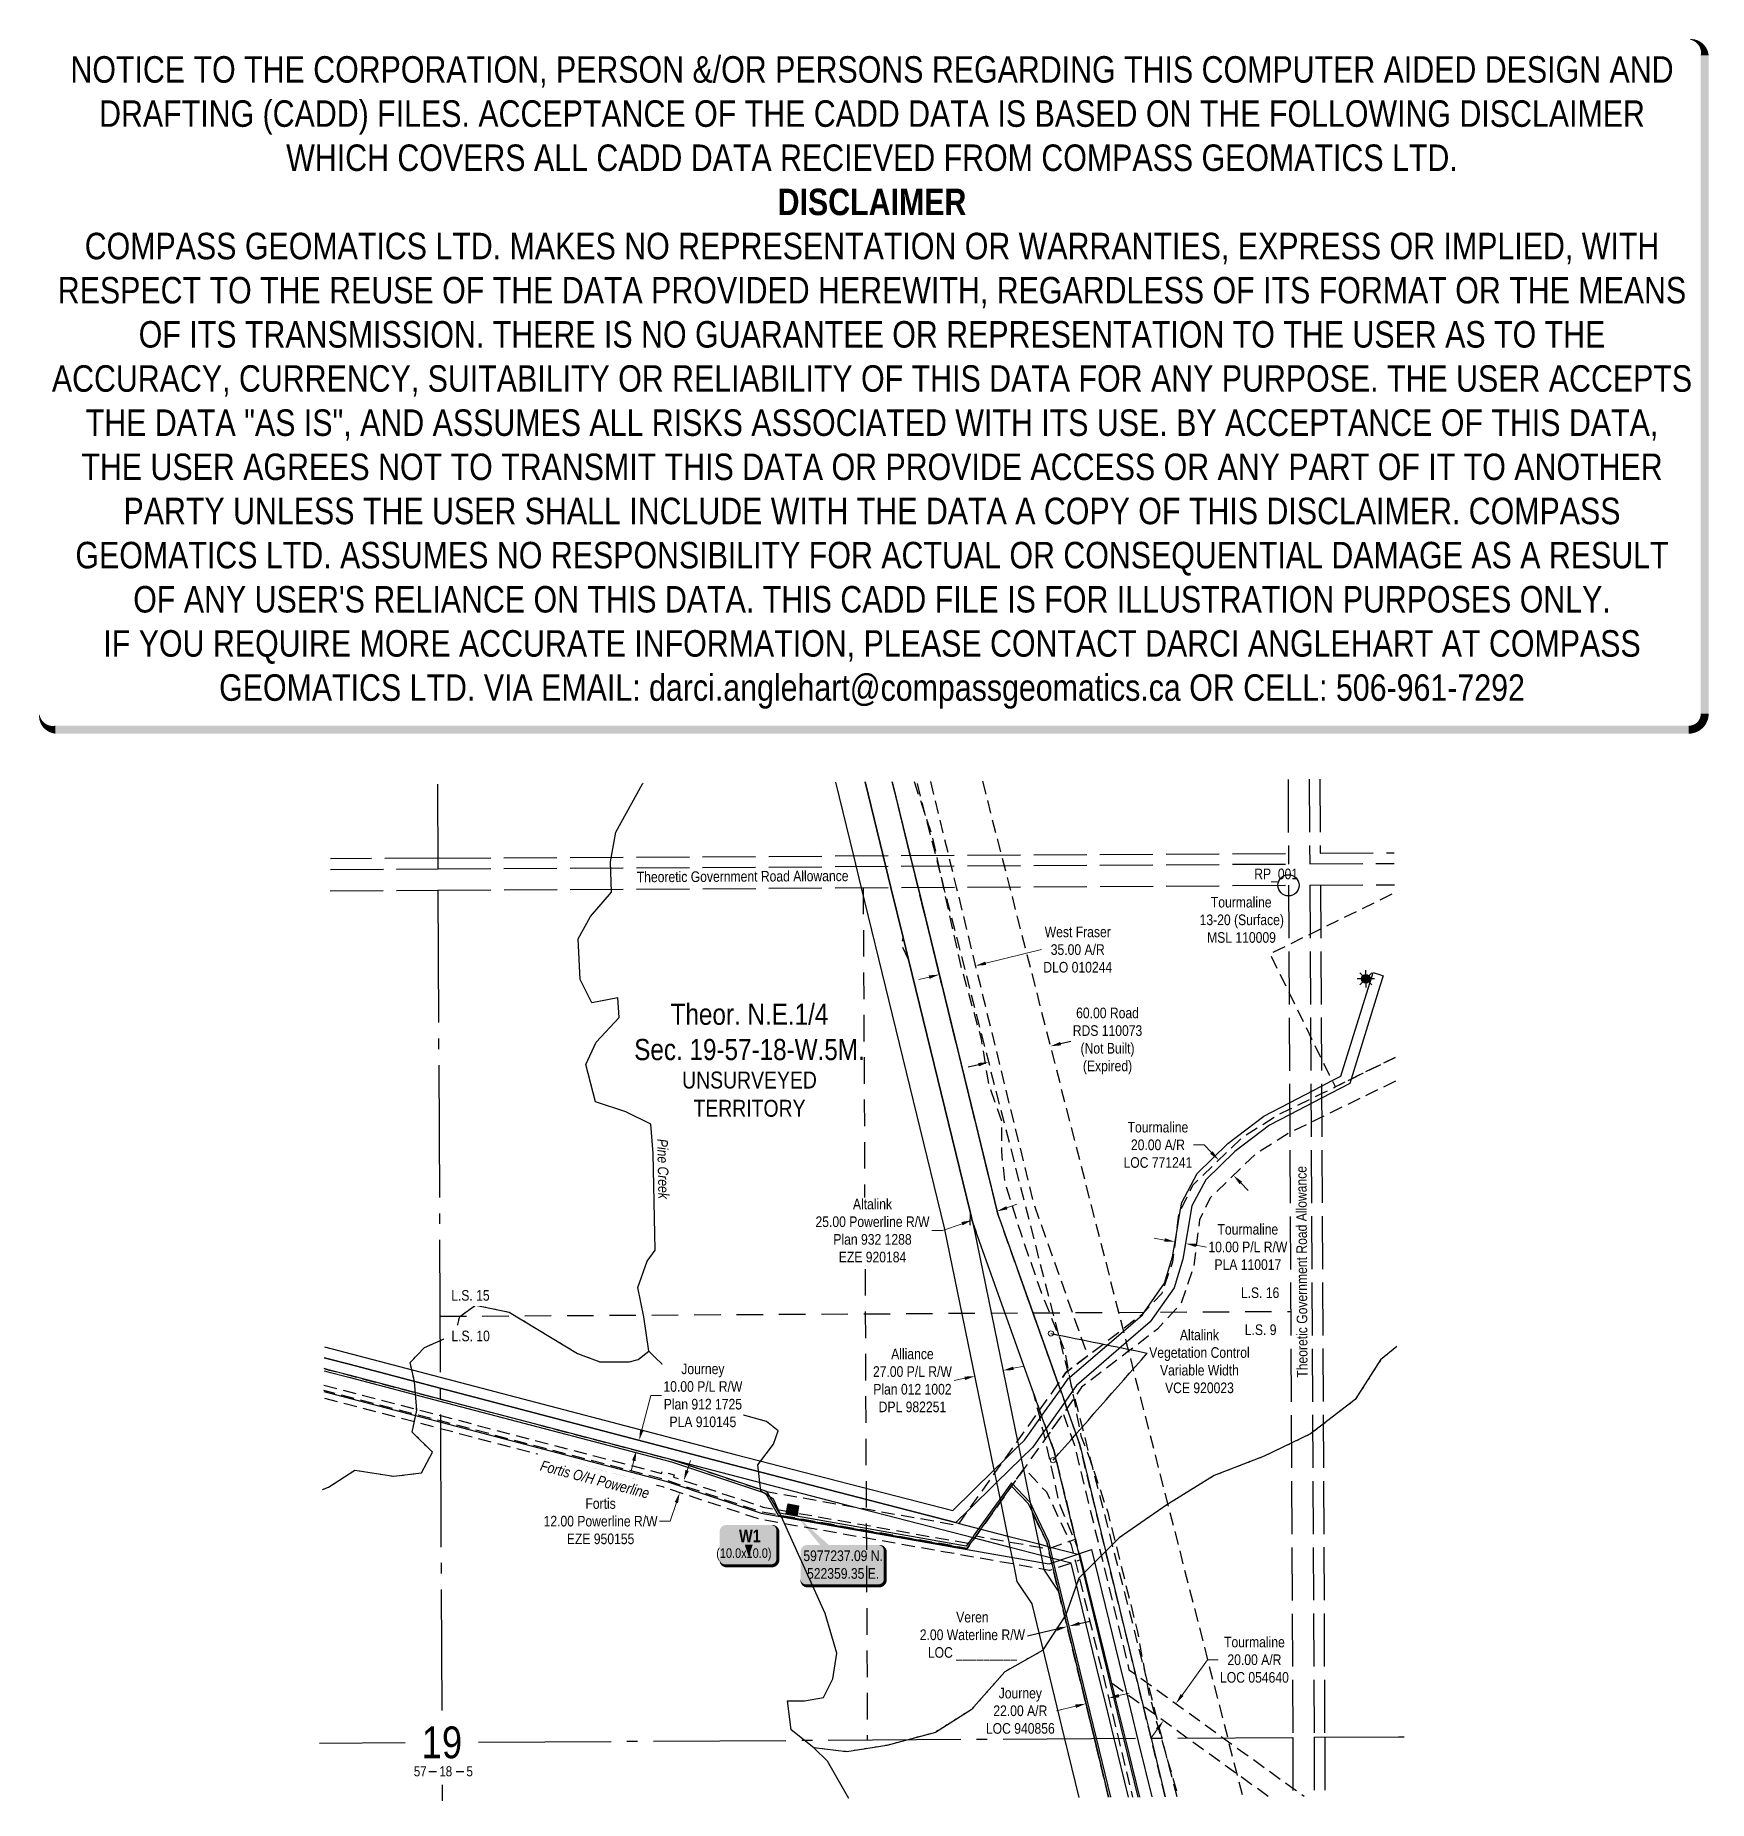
# Model space of a CAD drawing. Extents: x 521641 to 523220, y 5976969 to 5978635.
import ezdxf
from ezdxf.enums import TextEntityAlignment as Align

# ---------------------------------------------------------------- set-up
doc = ezdxf.new("R2010")
doc.units = 0
doc.header["$LTSCALE"] = 5
doc.header["$PDSIZE"] = 0.5
for name, pattern in [('EZE', [3.75, 2.5, -1.25]), ('foc-ACCESSROAD', [3.75, 2.5, -1.25]), ('foc-FLOWLINE', [3.75, 2.5, -1.25]), ('foc-LSD', [8, 5, -3]), ('foc-QUARTERLINE', [33, 25, -3, 2, -3]), ('foc-UNSURVEYED', [12.5, 10, -2.5]), ('foc-WHEELTRACKS', [2, 0.4, -1.6])]:
    doc.linetypes.add(name, pattern=pattern)
doc.layers.get('Defpoints').update_dxf_attribs({"color": 9})
for name, color, linetype in [('10', 1, 'Continuous'), ('35', 37, 'Continuous'), ('9', 3, 'Continuous'), ('AS-POWER', 104, 'foc-POWER'), ('C-SYMBOL', 7, 'Continuous'), ('DETAIL-T', 7, 'Continuous'), ('F-AR', 190, 'foc-ACCESSROAD'), ('F-EZE', 190, 'foc-FLOWLINE'), ('F-RW', 190, 'Continuous'), ('F-VCE', 190, 'foc-FLOWLINE'), ('F-WS', 190, 'foc-ACCESSROAD'), ('F-WS-S', 8, 'Continuous'), ('L-QSEC', 8, 'foc-QUARTERLINE'), ('L-ROAD-T', 7, 'Continuous'), ('L-SECLBL', 7, 'Continuous'), ('L-SECTION-LSD', 7, 'foc-LSD'), ('L-TITLEDB', 4, 'Continuous'), ('L-TITLEDB-T', 4, 'Continuous'), ('L-UNS-T', 3, 'Continuous'), ('L-USEC', 7, 'foc-UNSURVEYED'), ('P-TEMP-BLOCKS', 250, 'Continuous'), ('P-TEMP-BLUE', 152, 'Continuous'), ('P-TEMP-BLUE-T', 152, 'Continuous'), ('P-TEMP-H', 41, 'Continuous'), ('P-TEMP_WORKSPACE', 46, 'Continuous'), ('T-CREEK', 160, 'Continuous'), ('T-WATER-P3', 160, 'foc-WHEELTRACKS'), ('T-WATER-T', 170, 'Continuous')]:
    doc.layers.add(name, color=color, linetype=linetype)
doc.layers.add('DISCLAIMER', color=7, linetype='Continuous', plot=False)
for name, color, linetype, lineweight in [('F-AR-T', 190, 'Continuous', 9), ('F-EZE-T', 190, 'Continuous', 9), ('F-RW-T', 190, 'Continuous', 9), ('F-VCE-T', 190, 'Continuous', 9), ('F-WS-T', 190, 'Continuous', 9)]:
    doc.layers.add(name, color=color, linetype=linetype, lineweight=lineweight)
doc.styles.add('100L', font='ARIALN.TTF', dxfattribs={"height": 11})
doc.styles.add('175L', font='ARIALN.TTF', dxfattribs={"height": 20})
doc.styles.add('80', font='ARIALN.TTF', dxfattribs={"height": 10})
doc.styles.add('80CG', font='ARIALN.TTF', dxfattribs={"height": 10})
doc.styles.add('80L', font='ARIALN.TTF', dxfattribs={"height": 10})
doc.styles.add('BOLD', font='ARIALNB.TTF')
doc.styles.add('foc-LtypeFont', font='ARIALN.TTF', dxfattribs={"height": 7.349999999999999})
doc.styles.add('SIMPLEX', font='ARIALN.TTF')
doc.linetypes.add('foc-POWER', pattern='A,6,-1,["P",foc-LtypeFont,S=0.2,R=0,X=-0.625,Y=-0.75],-1.239999999999999,4', length=12.24)
doc.linetypes.add('foc-TOPO-flowdirection-NOLINE', pattern='A,0,[">",foc-LtypeFont,S=0.3,R=0,X=0,Y=-0.945],-20,[">",foc-LtypeFont,S=0.3,R=0,X=0,Y=-0.945],0', length=20)
doc.dimstyles.new('Compass 5 000', dxfattribs={"dimscale": 5, "dimtxt": 9, "dimasz": 2, "dimexe": 0.2, "dimexo": 0.0625, "dimgap": 0.5, "dimtad": 0, "dimtih": 1, "dimtoh": 1, "dimzin": 0, "dimdsep": 46, "dimtxsty": '80CG', "dimcen": 0.1, "dimse1": 1, "dimse2": 1, "dimclrd": 256, "dimclrt": 256, "dimaunit": 1, "dimadec": 4, "dimazin": 0, "dimtfac": 0.06, "dimtofl": 0, "dimtmove": 0, "dimatfit": 1, "dimfxl": 0.2, "dimtolj": 1, "dimtzin": 0, "dimlwd": -1, "dimarcsym": 0})

msp = doc.modelspace()

# ---------------------------------------------------------------- texts
at = {"layer": '35', "color": 3, "style": '80'}
msp.add_attdef('RP_001', (522791.1453708743, 5977838.298358154), 'RP', height=9.999999999999996, dxfattribs=at)
at = {"layer": 'C-SYMBOL', "color": 3, "insert": (522314.7754327475, 5977720.85492644), "char_height": 19.98830000000016, "width": 215.8580965743532, "attachment_point": 2, "style": '175L'}
msp.add_mtext('Theor. N.E.1/4\\PSec. 19-57-18-W.5M.', dxfattribs=at)
at = {"layer": 'F-VCE-T', "insert": (522739.4278799345, 5977383.133175373), "char_height": 9.994220000000034, "width": 94.1042393214194, "attachment_point": 5, "style": '80CG'}
msp.add_mtext('\\A1;Altalink\\PVegetation Control\\PVariable Width\\PVCE 920023', dxfattribs=at)
at = {"layer": 'F-WS-T', "insert": (522738.9485103891, 5977821.634450381), "char_height": 9.994150000000072, "attachment_point": 1, "style": '80L'}
msp.add_mtext_dynamic_manual_height_columns('\\pi11.25684;Tourmaline\\P\\pi0.68663;13-20 (Surface)\\P\\pi7.71867;MSL 110009', width=78.99495225102321, gutter_width=50.00000000000001, heights=[0], dxfattribs=at)
at = {"layer": 'L-ROAD-T', "style": '80L'}
for rotation, p in [(0.3306047082332087, (522308.3148628049, 5977840.955692551)), (90.28194068129461, (522835.9810177242, 5977467.683364653))]:
    msp.add_text('Theoretic Government Road Allowance', height=9.99415000000008, rotation=rotation, dxfattribs=at).set_placement(p, align=Align.MIDDLE_CENTER)
at = {"layer": 'L-UNS-T', "color": 3, "insert": (522314.7754327475, 5977635.298117895), "char_height": 15.99075200000007, "attachment_point": 5, "style": '80L'}
msp.add_mtext_dynamic_manual_height_columns('UNSURVEYED TERRITORY', width=126.4137517053206, gutter_width=47.50000000000001, heights=[0], dxfattribs=at)
at = {"layer": 'T-WATER-T', "insert": (522237.6364074355, 5977593.681159225), "char_height": 9.99415000000008, "attachment_point": 1, "rotation": 271.2080759010885, "style": '80L'}
msp.add_mtext_dynamic_manual_height_columns('\\pi0.34285;{\\fArial Narrow|b0|i1|c0|p34;Pine Creek}', width=57.37148703956346, gutter_width=50.00000000000001, heights=[0], dxfattribs=at)

# ---------------------------------------------------------------- blocks, each defined once
blk = doc.blocks.new('L-SECLBL')
at = {"layer": '9', "color": 7}
for p, q in [((-5.082139060913505, -27.83004804289613), (-12.28857354467345, -27.83004804289613)), ((20.70431141927111, -27.83004804289613), (13.49787693551116, -27.83004804289613))]:
    blk.add_line(p, q, dxfattribs=at)
at = {"layer": '10', "color": 2, "style": 'SIMPLEX'}
blk.add_attdef('SEC', text='', height=30, dxfattribs=at).set_placement((0, 0), align=Align.MIDDLE)
at = {"layer": '10', "color": 5, "style": '80L'}
blk.add_attdef('TWP', text='', height=9.5, dxfattribs=at).set_placement((-14.43410290347765, -27.36845155570791), align=Align.MIDDLE_RIGHT)
blk.add_attdef('RGE', text='', height=9.5, dxfattribs=at).set_placement((3.622123863462547, -27.36845155570791), align=Align.MIDDLE_CENTER)
blk.add_attdef('MER', text='', height=9.5, dxfattribs=at).set_placement((23.16775162027989, -27.36845155570791), align=Align.MIDDLE_LEFT)
blk = doc.blocks.new('*D629')
at = {"layer": 'Defpoints', "color": 0, "transparency": 16777216}
for p in [(522485.8755641521, 5977781.555371443), (522519.882371421, 5977789.86646786), (522528.016061858, 5977756.585558916)]:
    blk.add_point(p, dxfattribs=at)
at = {"layer": 'F-AR-T', "transparency": 16777216}
for p, q in [((522537.7301625197, 5977758.959637334), (522590.3049603158, 5977771.808659299)), ((522484.2951539275, 5977745.900384081), (522474.5810532658, 5977743.526305663))]:
    blk.add_line(p, q, dxfattribs=at)
for points in [[(522537.3344827832, 5977760.57865411), (522538.125842256, 5977757.340620556), (522528.016061858, 5977756.585558916)], [(522483.899474191, 5977747.519400857), (522484.6908336638, 5977744.281367303), (522494.0092545892, 5977748.274462499)]]:
    blk.add_solid(points, dxfattribs=at)
at = {"layer": 'F-AR-T', "transparency": 16777216, "insert": (522624.5750830988, 5977771.808659299), "char_height": 10, "attachment_point": 5, "style": '80CG'}
blk.add_mtext('\\A1;West Fraser\\P35.00 A/R\\PDLO 010244', dxfattribs=at)
blk = doc.blocks.new('*D632')
at = {"layer": 'Defpoints', "color": 0, "transparency": 16777216}
for p in [(522634.5154129872, 5977144.111724656), (522613.0730678951, 5977138.887215726), (522632.2753543877, 5977060.077501925)]:
    blk.add_point(p, dxfattribs=at)
at = {"layer": 'F-AR-T', "transparency": 16777216}
for p, q in [((522663.4334587096, 5977067.669292541), (522673.1492179397, 5977070.036574229)), ((522622.5595951576, 5977057.710220238), (522604.6759123416, 5977053.352792906))]:
    blk.add_line(p, q, dxfattribs=at)
for points in [[(522622.1650482097, 5977059.329513444), (522622.9541421055, 5977056.090927034), (522632.2753543877, 5977060.077501925)], [(522663.0389117617, 5977069.288585747), (522663.8280056575, 5977066.049999337), (522653.7176994798, 5977065.302010855)]]:
    blk.add_solid(points, dxfattribs=at)
at = {"layer": 'F-AR-T', "transparency": 16777216, "insert": (522570.3750937877, 5977053.352792905), "char_height": 10, "attachment_point": 5, "style": '80CG'}
blk.add_mtext('\\A1;Journey\\P22.00 A/R\\PLOC 940856', dxfattribs=at)
blk = doc.blocks.new('*D634')
at = {"layer": 'Defpoints', "color": 0, "transparency": 16777216}
for p in [(522717.1611425295, 5977060.175984703), (522721.4169960069, 5977057.101214987), (522709.7048343248, 5977040.890165498)]:
    blk.add_point(p, dxfattribs=at)
at = {"layer": 'F-AR-T', "transparency": 16777216}
for p, q in [((522723.0174220717, 5977068.281784474), (522747.0358777479, 5977101.526234488)), ((522747.0358777479, 5977101.526234488), (522757.0358777484, 5977101.526234488)), ((522699.5927013047, 5977035.859135443), (522693.7364217625, 5977027.753335672))]:
    blk.add_line(p, q, dxfattribs=at)
for points in [[(522721.666455443, 5977069.257831064), (522724.3683886998, 5977067.305737883), (522717.1611425295, 5977060.175984703)], [(522698.2417346761, 5977036.835182033), (522700.9436679329, 5977034.883088853), (522705.4489808469, 5977043.964935214)]]:
    blk.add_solid(points, dxfattribs=at)
at = {"layer": 'F-AR-T', "transparency": 16777216, "insert": (522791.3264643783, 5977101.526234487), "char_height": 10, "attachment_point": 5, "style": '80CG'}
blk.add_mtext('\\A1;Tourmaline\\P20.00 A/R\\PLOC 054640', dxfattribs=at)
blk = doc.blocks.new('*D635')
at = {"layer": 'Defpoints', "color": 0, "transparency": 16777216}
for p in [(522764.2837522179, 5977579.543290831), (522757.6614837558, 5977573.141641431), (522778.1839910648, 5977565.164010188)]:
    blk.add_point(p, dxfattribs=at)
at = {"layer": 'F-AR-T', "transparency": 16777216}
for p, q in [((522743.7609035037, 5977587.521275246), (522733.7609035037, 5977587.521275245)), ((522750.71119363, 5977580.331458338), (522743.7609035037, 5977587.521275246)), ((522778.5120127285, 5977551.572543878), (522785.4623028543, 5977544.382726971))]:
    blk.add_line(p, q, dxfattribs=at)
for points in [[(522751.909496448, 5977581.489840025), (522749.5128908115, 5977579.17307665), (522757.6614837558, 5977573.141641431)], [(522779.7103155465, 5977552.730925566), (522777.31370991, 5977550.414162191), (522771.5617226027, 5977558.762360786)]]:
    blk.add_solid(points, dxfattribs=at)
at = {"layer": 'F-AR-T', "transparency": 16777216, "insert": (522700.2479430679, 5977587.521275245), "char_height": 10, "attachment_point": 5, "style": '80CG'}
blk.add_mtext('\\A1;Tourmaline\\P20.00 A/R\\PLOC 771241', dxfattribs=at)
blk = doc.blocks.new('*D638')
at = {"layer": 'Defpoints', "color": 0, "transparency": 16777216}
for p in [(522278.5770452498, 5977262.067583581), (522248.9262540159, 5977259.343760652), (522274.7636157817, 5977250.686502512)]:
    blk.add_point(p, dxfattribs=at)
at = {"layer": 'F-EZE-T', "transparency": 16777216}
for p, q in [((522255.9167554697, 5977280.206730436), (522259.0938274558, 5977289.688619151)), ((522245.7491820299, 5977249.861871936), (522239.8681523183, 5977232.310091713)), ((522239.8681523183, 5977232.310091713), (522229.8681523183, 5977232.310091713))]:
    blk.add_line(p, q, dxfattribs=at)
for points in [[(522254.336440684, 5977280.736242433), (522257.4970702557, 5977279.677218437), (522252.7396834837, 5977270.724841721)], [(522244.1688672442, 5977250.391383934), (522247.3294968158, 5977249.332359938), (522248.9262540159, 5977259.343760652)]]:
    blk.add_solid(points, dxfattribs=at)
at = {"layer": 'F-EZE-T', "transparency": 16777216, "insert": (522174.233773055, 5977232.310091713), "char_height": 10, "attachment_point": 5, "style": '80CG'}
blk.add_mtext('\\A1;Fortis\\P12.00 Powerline R/W\\PEZE 950155', dxfattribs=at)
blk = doc.blocks.new('*D640')
at = {"layer": 'Defpoints', "color": 0, "transparency": 16777216}
for p in [(522524.7598584162, 5977516.484025598), (522557.4504496658, 5977499.11221021), (522533.9070917389, 5977490.745212561)]:
    blk.add_point(p, dxfattribs=at)
at = {"layer": 'F-EZE-T', "transparency": 16777216}
for p, q in [((522557.7258651888, 5977528.199707873), (522567.1485140349, 5977531.5483925)), ((522515.3372095705, 5977513.135340972), (522496.9651333631, 5977506.606148369)), ((522496.9651333631, 5977506.606148369), (522486.9651333631, 5977506.606148369))]:
    blk.add_line(p, q, dxfattribs=at)
for points in [[(522557.1677510841, 5977529.770149348), (522558.2839792932, 5977526.629266399), (522548.303216343, 5977524.851023247)], [(522514.7790954658, 5977514.705782447), (522515.8953236749, 5977511.564899498), (522524.7598584162, 5977516.484025598)]]:
    blk.add_solid(points, dxfattribs=at)
at = {"layer": 'F-EZE-T', "transparency": 16777216, "insert": (522430.87713882, 5977506.606148369), "char_height": 10, "attachment_point": 5, "style": '80CG', "bg_fill": 3, "box_fill_scale": 1.1, "bg_fill_color": 256, "bg_fill_true_color": 13158600, "bg_fill_transparency": 0}
blk.add_mtext('\\A1;Altalink\\P25.00 Powerline R/W\\PPlan 932 1288\\PEZE 920184', dxfattribs=at)
blk = doc.blocks.new('*D642')
at = {"layer": 'Defpoints', "color": 0, "transparency": 16777216}
for p in [(522527.6757035058, 5977369.200110353), (522556.9777026167, 5977360.624888991), (522530.5505754834, 5977355.198684119)]:
    blk.add_point(p, dxfattribs=at)
at = {"layer": 'F-RW-T', "transparency": 16777216}
for p, q in [((522563.8984739895, 5977376.637626081), (522573.6941173396, 5977378.648936936)), ((522517.8800601554, 5977367.188799498), (522508.0844168025, 5977365.177488642))]:
    blk.add_line(p, q, dxfattribs=at)
for points in [[(522563.5632555136, 5977378.270233306), (522564.2336924654, 5977375.005018855), (522554.1028306391, 5977374.626315225)], [(522517.5448416795, 5977368.821406723), (522518.2152786313, 5977365.556192272), (522527.6757035058, 5977369.200110353)]]:
    blk.add_solid(points, dxfattribs=at)
at = {"layer": 'F-RW-T', "transparency": 16777216, "insert": (522468.5448533648, 5977365.177488642), "char_height": 10, "attachment_point": 5, "style": '80CG'}
blk.add_mtext('\\A1;Alliance\\P27.00 P/L R/W\\PPlan 012 1002\\PDPL 982251', dxfattribs=at)
blk = doc.blocks.new('*D647')
at = {"layer": 'Defpoints', "color": 0, "transparency": 16777216}
for p in [(522718.7130212584, 5977509.615021893), (522726.313013853, 5977494.429537282), (522728.5871561647, 5977507.95477887)]:
    blk.add_point(p, dxfattribs=at)
at = {"layer": 'F-RW-T', "transparency": 16777216}
for p, q in [((522706.5773069315, 5977497.747910997), (522696.7157349163, 5977499.406041688)), ((522736.1745858683, 5977492.771406592), (522746.0361578835, 5977491.1132759))]:
    blk.add_line(p, q, dxfattribs=at)
for points in [[(522706.8536620467, 5977499.391506333), (522706.3009518163, 5977496.104315661), (522716.4388789467, 5977496.089780306)], [(522736.4509409835, 5977494.415001928), (522735.898230753, 5977491.127811256), (522726.313013853, 5977494.429537282)]]:
    blk.add_solid(points, dxfattribs=at)
at = {"layer": 'F-RW-T', "transparency": 16777216, "insert": (522785.1221060419, 5977491.1132759), "char_height": 10, "attachment_point": 5, "style": '80CG'}
blk.add_mtext('\\A1;Tourmaline\\P10.00 P/L R/W\\PPLA 110017', dxfattribs=at)
blk = doc.blocks.new('*D650')
at = {"layer": 'Defpoints', "color": 0, "transparency": 16777216}
for p in [(522598.3774734645, 5977681.981470359), (522598.7281110515, 5977680.613118374), (522540.2543370565, 5977667.087527483)]:
    blk.add_point(p, dxfattribs=at)
at = {"layer": 'L-TITLEDB-T', "transparency": 16777216}
for p, q in [((522608.4151275407, 5977683.095397878), (522618.1021440299, 5977685.577677382)), ((522530.9179581543, 5977663.236895993), (522521.2309416651, 5977660.75461649))]:
    blk.add_line(p, q, dxfattribs=at)
for points in [[(522608.0014142899, 5977684.709900626), (522608.8288407915, 5977681.480895129), (522598.7281110515, 5977680.613118374)], [(522530.5042449036, 5977664.851398742), (522531.3316714051, 5977661.622393245), (522540.6049746436, 5977665.719175498)]]:
    blk.add_solid(points, dxfattribs=at)
at = {"layer": 'L-TITLEDB-T', "transparency": 16777216, "insert": (522652.6826351625, 5977685.577677382), "char_height": 10, "attachment_point": 5, "style": '80CG'}
blk.add_mtext('\\A1;60.00 Road\\PRDS 110073\\P(Not Built)\\P(Expired)', dxfattribs=at)
blk = doc.blocks.new('GAS')
h = blk.add_hatch(color=255)
h.dxf.hatch_style = 1
edge = h.paths.add_edge_path()
edge.add_arc((0, 0), 0.9, 0, 360)
for p, q in [((-0.8077887898725749, 0), (-1.615577579628734, 0)), ((-0.5711929310346023, 0.5711929297831376), (-1.142385862069204, 1.142385861385264)), ((0, 0.8077887887338874), (0, 1.615577579286764)), ((0.5711929310309642, 0.5711929297831376), (1.142385862065566, 1.142385861385264)), ((1.615577579625096, 0), (0.8077887898689368, 0)), ((-0.5711929310346023, -0.5711929316021271), (-1.142385862069204, -1.142385863204253)), ((0, -0.8077887905528768), (0, -1.615577581105753)), ((1.142385862065566, -1.142385863204253), (0.5711929310309642, -0.5711929316021271))]:
    blk.add_line(p, q)
blk.add_circle((0, 0), 0.8000000000000003)
blk = doc.blocks.new('*D651')
at = {"layer": 'Defpoints', "color": 0, "transparency": 16777216}
for p in [(522206.982644122, 5977299.400413172), (522209.5159406866, 5977309.067249325), (522210.6232533333, 5977308.777066344)]:
    blk.add_point(p, dxfattribs=at)
at = {"layer": 'F-RW-T', "transparency": 16777216}
for p, q in [((522213.1582576375, 5977318.450419081), (522221.7079195372, 5977351.07517447)), ((522221.7079195372, 5977351.07517447), (522231.7079195374, 5977351.075174471)), ((522205.5549524644, 5977289.436877454), (522203.0199481599, 5977279.763524717))]:
    blk.add_line(p, q, dxfattribs=at)
for points in [[(522211.5460321815, 5977318.872919799), (522214.7704830937, 5977318.027918364), (522210.6232533333, 5977308.777066344)], [(522203.9427270084, 5977289.859378171), (522207.1671779206, 5977289.014376736), (522208.0899567687, 5977299.110230192)]]:
    blk.add_solid(points, dxfattribs=at)
at = {"layer": 'F-RW-T', "transparency": 16777216, "insert": (522270.793867695, 5977351.07517447), "char_height": 10, "attachment_point": 5, "style": '80CG', "bg_fill": 3, "box_fill_scale": 1.1, "bg_fill_color": 256, "bg_fill_true_color": 13158600, "bg_fill_transparency": 0}
blk.add_mtext('\\A1;Journey\\P10.00 P/L R/W\\PPlan 912 1725\\PPLA 910145', dxfattribs=at)
blk = doc.blocks.new('*U656')
at = {"true_color": 0xff8aff}
h = blk.add_hatch(color=211, dxfattribs=at)
edge = h.paths.add_edge_path()
edge.add_line((-21.49999999999998, -20), (21.49999999999998, -20))
edge.add_arc((21.49999999999998, -14), 6, 270, 360)
edge.add_line((27.49999999999998, -14), (27.49999999999998, 12.5))
edge.add_arc((21.49999999999998, 12.5), 6, 0, 90)
edge.add_line((21.49999999999998, 18.5), (-21.49999999999998, 18.5))
edge.add_arc((-21.49999999999998, 12.5), 6, 90, 180)
edge.add_line((-27.49999999999998, 12.5), (-27.49999999999998, -14))
edge.add_arc((-21.49999999999998, -14), 6, 180, 270)
at = {"color": 250, "flags": 128}
blk.add_lwpolyline([(-21.49999999999998, -20, 3, 3, 0), (21.49999999999998, -20, 3, 3, 0.414213562373095), (27.49999999999998, -14, 3, 3, 0), (27.49999999999998, 12.5, 3, 0, 0.414213562373095), (21.49999999999998, 18.5, 0, 0, 0), (-21.49999999999998, 18.5, 0, 0, 0.414213562373095), (-27.49999999999998, 12.5, 0, 0, 0), (-27.49999999999998, -14, 0, 3, 0.414213562373095)], format="xyseb", close=True, dxfattribs=at)
at = {"flags": 128}
blk.add_lwpolyline([(-3.071031113204582e-11, -11.48930976062482, 0, 7.5, 0), (-3.398394867633905e-15, 0, 0, 0, 0)], format="xyseb", dxfattribs=at)
at = {"color": 250}
for tag, p, height, style in [('TEMP_AREA_W1_001', (-9.212824010914055, 2.244292974654144), 12, 'BOLD'), ('ENTER_TEXT_001', (-30.65893587994544, -12.47010782646594), 9, '80')]:
    blk.add_attdef(tag, p, '', height=height, dxfattribs=dict(at, style=style))
blk = doc.blocks.new('*U666')
h = blk.add_hatch(color=254)
edge = h.paths.add_edge_path()
edge.add_line((-33.99999999999998, -20), (33.99999999999998, -20))
edge.add_arc((33.99999999999999, -13.99999999999999), 6.000000000000007, 269.9999999999999, 359.9999999999999)
edge.add_line((39.99999999999999, -14), (39.99999999999999, 12.5))
edge.add_arc((33.99999999999999, 12.49999999999999), 6.000000000000007, 6.785183320455494e-14, 90.00000000000007)
edge.add_line((33.99999999999998, 18.5), (-33.99999999999998, 18.5))
edge.add_arc((-33.99999999999999, 12.49999999999999), 6.000000000000007, 89.99999999999993, 179.9999999999999)
edge.add_line((-39.99999999999999, 12.5), (-39.99999999999999, -14))
edge.add_arc((-33.99999999999999, -13.99999999999999), 6.000000000000007, 180, 270.0000000000001)
at = {"color": 1, "flags": 128}
blk.add_lwpolyline([(-43.58436633286514, 45.81217706492483, 0, 10, 0), (0, 0, 5, 5, 0)], format="xyseb", dxfattribs=at)
blk.add_lwpolyline([(-33.99999999999998, -20, 3, 3, 0), (33.99999999999998, -20, 3, 3, 0.4142135623730951), (39.99999999999999, -14, 3, 3, 0), (39.99999999999999, 12.5, 3, 0, 0.4142135623730951), (33.99999999999998, 18.5, 0, 0, 0), (-33.99999999999998, 18.5, 0, 0, 0.4142135623730951), (-39.99999999999999, 12.5, 0, 0, 0), (-39.99999999999999, -14, 0, 3, 0.4142135623730951)], format="xyseb", close=True, dxfattribs=at)
at = {"color": 1, "style": '80'}
blk.add_attdef('ENTER_TEXT_001', (-35.98567530695772, -4.996589358799454), '', height=10, dxfattribs=at)
blk = doc.blocks.new('*D665')
at = {"layer": 'Defpoints', "color": 0, "transparency": 16777216}
for p in [(522614.5527462708, 5977132.814343678), (522616.9322248343, 5977123.048526218), (522618.8742399344, 5977123.521705583)]:
    blk.add_point(p, dxfattribs=at)
at = {"layer": 'P-TEMP-BLUE-T', "transparency": 16777216}
for p, q in [((522604.8369870405, 5977130.447061991), (522577.1037006394, 5977123.68974129)), ((522626.2105206009, 5977135.654804728), (522635.9262798312, 5977138.022086414))]:
    blk.add_line(p, q, dxfattribs=at)
for points in [[(522604.4424400928, 5977132.066355197), (522605.2315339881, 5977128.827768786), (522614.5527462708, 5977132.814343678)], [(522625.8159736532, 5977137.274097933), (522626.6050675486, 5977134.035511523), (522616.4947613706, 5977133.287523042)]]:
    blk.add_solid(points, dxfattribs=at)
at = {"layer": 'P-TEMP-BLUE-T', "transparency": 16777216, "insert": (522525.1562245139, 5977123.68974129), "char_height": 10, "attachment_point": 5, "style": '80CG'}
blk.add_mtext('\\A1;Veren\\P2.00 Waterline R/W\\PLOC _________', dxfattribs=at)
blk = doc.blocks.new('Disclaimer_Legal')
at = {"layer": 'DISCLAIMER', "color": 254, "flags": 128}
blk.add_lwpolyline([(-3612.859355113964, -1104.601793492536, 37.5, 37.5, 0), (4096.10254652852, -1104.601793492536, 37.5, 37.5, 0.414213562373095), (4171.10254652852, -1029.601793492536, 37.5, 37.5, 0), (4171.10254652852, 2078.694150954953, 37.5, 0, 0.414213562373095), (4096.10254652852, 2153.694150954953, 0, 0, 0), (-3612.859355113964, 2153.694150954953, 0, 0, 0.414213562373095), (-3687.859355113964, 2078.694150954953, 0, 0, 0), (-3687.859355113964, -1029.601793492536, 0, 37.5, 0.414213562373095)], format="xyseb", close=True, dxfattribs=at)
at = {"layer": 'DISCLAIMER', "color": 254, "insert": (241.6215957072782, 533.9211787312088), "char_height": 125, "width": 7717.567617301413, "attachment_point": 5, "style": '80'}
blk.add_mtext('NOTICE TO THE CORPORATION, PERSON &/OR PERSONS REGARDING THIS COMPUTER AIDED DESIGN AND DRAFTING (CADD) FILES. ACCEPTANCE OF THE CADD DATA IS BASED ON THE FOLLOWING DISCLAIMER WHICH COVERS ALL CADD DATA RECIEVED FROM COMPASS GEOMATICS LTD.\\P{\\fArial Narrow|b1|i0|c0|p34;DISCLAIMER}\\PCOMPASS GEOMATICS LTD. MAKES NO REPRESENTATION OR WARRANTIES, EXPRESS OR IMPLIED, WITH RESPECT TO THE REUSE OF THE DATA PROVIDED HEREWITH, REGARDLESS OF ITS FORMAT OR THE MEANS OF ITS TRANSMISSION. THERE IS NO GUARANTEE OR REPRESENTATION TO THE USER AS TO THE ACCURACY, CURRENCY, SUITABILITY OR RELIABILITY OF THIS DATA FOR ANY PURPOSE. THE USER ACCEPTS THE DATA "AS IS", AND ASSUMES ALL RISKS ASSOCIATED WITH ITS USE. BY ACCEPTANCE OF THIS DATA, THE USER AGREES NOT TO TRANSMIT THIS DATA OR PROVIDE ACCESS OR ANY PART OF IT TO ANOTHER PARTY UNLESS THE USER SHALL INCLUDE WITH THE DATA A COPY OF THIS DISCLAIMER. COMPASS GEOMATICS LTD. ASSUMES NO RESPONSIBILITY FOR ACTUAL OR CONSEQUENTIAL DAMAGE AS A RESULT OF ANY USER\'S RELIANCE ON THIS DATA. THIS CADD FILE IS FOR ILLUSTRATION PURPOSES ONLY.\\PIF YOU REQUIRE MORE ACCURATE INFORMATION, PLEASE CONTACT DARCI ANGLEHART AT COMPASS GEOMATICS LTD. VIA EMAIL: darci.anglehart@compassgeomatics.ca OR CELL: 506-961-7292', dxfattribs=at)

# ---------------------------------------------------------------- dimensions: what is measured, and where the dimension line sits
at = {"layer": 'F-AR-T'}
for base, p1, p2, angle, text, picture, middle in [((522528.016061858, 5977756.585558916), (522485.8755641523, 5977781.555371443), (522519.8823714214, 5977789.86646786), 13.733599429492724, 'West Fraser\\P35.00 A/R\\PDLO 010244', '*D629', (522624.5750830988, 5977771.808659299)), ((522632.2753543877, 5977060.077501925), (522634.5154129871, 5977144.111724657), (522613.0730678952, 5977138.887215727), 193.69351432388248, 'Journey\\P22.00 A/R\\PLOC 940856', '*D632', (522570.3750937877, 5977053.352792905)), ((522717.1611425295, 5977060.175984703), (522709.7048343243, 5977040.890165498), (522721.4169960067, 5977057.101214986), 54.152635505540665, 'Tourmaline\\P20.00 A/R\\PLOC 054640', '*D634', (522791.3264643783, 5977101.526234487))]:
    dim = msp.add_linear_dim(base=base, p1=p1, p2=p2, angle=angle, text=text, dimstyle='Compass 5 000', dxfattribs=at)
    dim.commit()
    dim.dimension.update_dxf_attribs({"geometry": picture, "text_midpoint": middle, "dimtype": 161})
dim = msp.add_aligned_dim(p1=(522778.1839910646, 5977565.164010187), p2=(522764.2837522176, 5977579.543290831), distance=9.21062183721643, text='Tourmaline\\P20.00 A/R\\PLOC 771241', dimstyle='Compass 5 000', dxfattribs=at)
dim.commit()
dim.dimension.update_dxf_attribs({"geometry": '*D635', "text_midpoint": (522700.2479430679, 5977587.521275245)})
at = {"layer": 'F-RW-T'}
for base, p1, p2, angle, text, picture, middle in [((522726.313013853, 5977494.429537282), (522718.7130212583, 5977509.615021893), (522728.5871561648, 5977507.95477887), 350.45552944710795, 'Tourmaline\\P10.00 P/L R/W\\PPLA 110017', '*D647', (522785.1221060419, 5977491.1132759)), ((522527.6757035058, 5977369.200110353), (522556.9777026168, 5977360.624888992), (522530.5505754834, 5977355.19868412), 191.60310962433886, 'Alliance\\P27.00 P/L R/W\\PPlan 012 1002\\PDPL 982251', '*D642', (522468.5448533648, 5977365.177488642))]:
    dim = msp.add_linear_dim(base=base, p1=p1, p2=p2, angle=angle, text=text, dimstyle='Compass 5 000', dxfattribs=at)
    dim.commit()
    dim.dimension.update_dxf_attribs({"geometry": picture, "text_midpoint": middle, "dimtype": 161})
at = {"layer": 'L-TITLEDB-T'}
dim = msp.add_aligned_dim(p1=(522540.2543370566, 5977667.087527482), p2=(522598.3774734646, 5977681.981470358), distance=-1.4125628725909822, text='60.00 Road\\PRDS 110073\\P(Not Built)\\P(Expired)', dimstyle='Compass 5 000', dxfattribs=at)
dim.commit()
dim.dimension.update_dxf_attribs({"geometry": '*D650', "text_midpoint": (522652.6826351625, 5977685.577677382)})
at = {"layer": 'P-TEMP-BLUE-T', "color": 3}
dim = msp.add_linear_dim(base=(522614.5527462708, 5977132.814343678), p1=(522618.8742399341, 5977123.521705583), p2=(522616.9322248344, 5977123.048526218), angle=193.69351431753296, text='Veren\\P2.00 Waterline R/W\\PLOC _________', dimstyle='Compass 5 000', dxfattribs=at)
dim.commit()
dim.dimension.update_dxf_attribs({"geometry": '*D665', "text_midpoint": (522525.1562245139, 5977123.68974129), "dimtype": 161})

# ---------------------------------------------------------------- hatches: boundary and pattern name
at = {"layer": 'P-TEMP-H'}
h = msp.add_hatch(color=256, dxfattribs=at)
h.dxf.hatch_style = 1
h.paths.add_polyline_path([(522359.3470993817, 5977237.089724937), (522349.5048248949, 5977238.824795089), (522351.2398950512, 5977248.667069576), (522361.082169538, 5977246.931999424)])

# ---------------------------------------------------------------- linework, layer by layer
at = {"layer": '35', "color": 3}
msp.add_circle((522823.5062645535, 5977832.543988596), 9.999999999999996, dxfattribs=at)
at = {"layer": 'AS-POWER', "flags": 128}
msp.add_lwpolyline([(521913.0115576684, 5977354.656126967), (522024.6178728841, 5977325.409152256), (522235.7987577682, 5977270.066508383), (522325.9049211866, 5977239.874868688), (522520.0897462597, 5977205.640765392), (522565.1878495464, 5977197.690515446), (522593.7605904512, 5977192.653763913), (522597.5879759109, 5977191.979327084), (522637.678416802, 5977205.624217204), (522666.742726885, 5977085.87180208), (522667.033384434, 5977084.67472452), (522671.7577550394, 5977065.210045525), (522674.2966513479, 5977054.754083312), (522681.6333982805, 5977024.536968438), (522694.3809515893, 5976972.039264726)], dxfattribs=at)
at = {"layer": 'F-AR', "flags": 128}
for points in [[(522485.5025290105, 5977930.54111077), (522502.5383471478, 5977860.83345751), (522509.8984547476, 5977830.718013037), (522582.8771631935, 5977532.108448929), (522633.9487711086, 5977388.417418009), (522615.6641581953, 5977374.398549794), (522615.3142882152, 5977374.155604448), (522613.4566198267, 5977372.734028098), (522606.1440771471, 5977362.111349969), (522604.6611007962, 5977366.282543775), (522600.5230810005, 5977377.924816332), (522549.2930964758, 5977522.063405525), (522473.909903531, 5977830.510156318), (522466.5500319537, 5977860.62505678), (522449.5103601429, 5977930.333780203)], [(522804.2090932992, 5976972.615187018), (522774.683349541, 5976993.945250476), (522727.9809774047, 5977027.684576279), (522698.6620999868, 5977048.869191089), (522696.9864142517, 5977050.079844543), (522686.436575524, 5977057.701876057), (522656.508730737, 5977079.32314783), (522655.246521374, 5977080.23434956), (522654.6061004376, 5977082.869808936), (522627.1919279693, 5977195.745783284), (522625.9361415136, 5977200.915071247), (522624.1245104724, 5977208.378730427), (522622.4521703447, 5977215.265922423), (522602.2928277641, 5977298.341990187), (522596.7153824097, 5977313.999878488), (522610.8271958065, 5977333.809761722), (522621.4724849782, 5977304.12382294), (522672.9195584132, 5977092.140616922), (522679.1733421723, 5977087.62237902), (522689.6622622132, 5977080.043760344), (522690.9032750867, 5977079.146773058), (522761.8582355252, 5977027.88322165), (522766.9251814902, 5977024.222710733), (522827.6996521108, 5976980.318178015), (522838.1153181741, 5976972.792986173)], [(522653.7338327408, 5976971.826117335), (522640.2930110313, 5977027.171565155), (522606.6376381897, 5977165.299402305), (522601.4783418614, 5977186.968909566), (522598.8899002802, 5977197.624515637), (522596.604240429, 5977206.44609603), (522596.21719554, 5977208.627822151), (522595.3002125479, 5977212.40332921), (522581.3095443468, 5977242.045167141), (522578.2429586804, 5977248.542277825), (522577.746548861, 5977249.068084496), (522562.1980855556, 5977265.541946847), (522573.2927088328, 5977281.117155305), (522574.0199185898, 5977282.13789268), (522594.9621305671, 5977259.949830436), (522616.9415374832, 5977213.383617684), (522618.4824450614, 5977210.118551852), (522620.3669868973, 5977202.360268624), (522622.3751481404, 5977194.092182036), (522662.8880629383, 5977027.303892216), (522676.3354225836, 5976971.944636679)]]:
    msp.add_lwpolyline(points, dxfattribs=at)
at = {"layer": 'F-EZE', "flags": 128}
msp.add_lwpolyline([(521913.090043509, 5977360.845123465), (522023.0389310181, 5977332.032183135), (522231.708084196, 5977277.347385621), (522232.3170257967, 5977279.390315114), (522243.8190515393, 5977275.959616456), (522243.210521028, 5977273.918088208), (522327.3883427028, 5977245.712046298), (522523.4506548633, 5977211.148359522), (522527.0600118038, 5977216.215055998), (522528.5928021415, 5977218.367261467), (522559.781296287, 5977212.868426217), (522588.334835329, 5977207.835090437), (522596.4719328221, 5977206.400926717), (522600.0677585108, 5977207.627217436), (522621.4121719515, 5977214.908354183), (522622.4508750764, 5977215.265215702), (522624.1228610206, 5977208.378021962), (522625.9344364324, 5977200.913662135), (522627.1889871367, 5977195.74356767), (522618.2263734777, 5977192.669369713), (522598.0630641406, 5977185.80673278), (522592.7199610897, 5977186.748259441), (522564.1468493307, 5977191.785076355), (522519.0486905265, 5977199.735336088), (522324.4236195025, 5977234.047053192), (522234.0842073422, 5977264.316846945), (522023.0977482284, 5977319.608539069), (521912.9332057422, 5977348.47769026)], dxfattribs=at)
at = {"layer": 'F-RW', "flags": 128}
for points in [[(522625.8740509304, 5976971.680024819), (522612.4145914853, 5977027.008762069), (522581.5250666248, 5977154.290424705), (522567.5192701082, 5977175.509991616), (522564.1468493307, 5977191.785076355), (522560.901030441, 5977207.448611609), (522559.7817685312, 5977212.868428522), (522558.6511503682, 5977218.342022819), (522551.9214838686, 5977251.115816296), (522548.2426910443, 5977269.03251122), (522546.4258013466, 5977277.880102645), (522545.8177638564, 5977280.843229963), (522498.9501969626, 5977509.101317602), (522420.5997284232, 5977830.201935751), (522413.2347097106, 5977860.317593652), (522396.1858363475, 5977930.026607703)], [(522423.8299066479, 5977930.185849577), (522440.865617296, 5977860.476645004), (522448.226620995, 5977830.361710588), (522459.7471047178, 5977783.222365735), (522464.845239796, 5977762.363681853), (522523.3328838014, 5977523.043791901), (522525.3239836686, 5977514.896151264), (522526.817711409, 5977507.615323009), (522567.7990440718, 5977307.885030216), (522568.7246293789, 5977303.374519492), (522571.1604589295, 5977291.504329228), (522573.2922995087, 5977281.116352829), (522581.3091311353, 5977242.045165135), (522587.7129384088, 5977210.836868094), (522588.3352485452, 5977207.835092437), (522589.9766622027, 5977199.915521001), (522592.7204333349, 5977186.748261739), (522592.8739551965, 5977186.011166005), (522606.6015402486, 5977165.232486952), (522640.2091842274, 5977027.171157213), (522653.6605271458, 5976971.825732931)], [(522681.5431658748, 5976971.971945303), (522668.0999995029, 5977027.334287335), (522659.3273947426, 5977063.437166878), (522655.246521374, 5977080.23434956), (522654.6061004376, 5977082.869808936), (522627.1919279693, 5977195.745783284), (522625.9361415136, 5977200.915071247), (522624.1245104724, 5977208.378730427), (522622.4521703447, 5977215.265922423), (522602.2928277641, 5977298.341990187), (522596.7153824097, 5977313.999878488), (522594.628302462, 5977319.880065075), (522590.4854516414, 5977331.553841261), (522588.5477720433, 5977337.012903739), (522587.1287700617, 5977341.006407069), (522583.0128198789, 5977352.569754458), (522528.7718170026, 5977505.195032696), (522525.3239836686, 5977514.896151264), (522523.3328838014, 5977523.043791901), (522464.845711989, 5977762.363684131), (522459.7475769057, 5977783.222368021), (522448.2266243755, 5977830.361010184), (522440.8659714282, 5977860.476646718), (522423.8308157112, 5977930.185854837)], [(522449.510955431, 5977930.333783615), (522466.5521567583, 5977860.625067048), (522473.9116185741, 5977830.509464182), (522549.2930964758, 5977522.063405525), (522600.5230810005, 5977377.924816332), (522604.6611007962, 5977366.282543775), (522606.1440771471, 5977362.111349969), (522608.1989110815, 5977356.330771171), (522612.3095081567, 5977344.763717326), (522614.4133170791, 5977338.844696395), (522626.2672133252, 5977305.493747431), (522626.5466894551, 5977304.45718575), (522678.8829703407, 5977088.818279617), (522679.1733421723, 5977087.62237902), (522683.8979658694, 5977068.156657484), (522686.436575524, 5977057.701876057), (522693.7733698068, 5977027.484566175), (522707.2203136302, 5976972.106592413)], [(521913.5481540267, 5977396.969402326), (522022.8671273394, 5977368.321252031), (522301.3424664692, 5977295.34405382), (522506.6453589441, 5977242.312110016), (522545.8185278512, 5977280.84393409), (522554.8995989542, 5977289.776672595), (522568.7254523926, 5977303.375223903), (522574.1674417463, 5977308.728616217), (522588.9745604643, 5977329.43984372), (522590.4854516414, 5977331.553841261), (522593.2863163756, 5977335.470279133), (522608.1989110815, 5977356.330771171), (522615.9781887149, 5977367.212575274), (522616.9037935244, 5977368.011050625), (522667.6398450275, 5977411.686501064), (522685.5700943415, 5977427.122297532), (522687.4363309236, 5977429.81600645), (522706.3779944252, 5977457.15744257), (522714.066314342, 5977481.978917883), (522717.6855357247, 5977503.504570908), (522721.2998005529, 5977524.99858456), (522722.6919060913, 5977533.27823898), (522737.437540766, 5977560.657449367), (522766.3177699039, 5977588.848013678), (522800.330546885, 5977614.562518677), (522824.517109038, 5977627.172624686), (522854.5977726253, 5977642.855939101), (522864.8249547918, 5977648.18716683), (522873.0226118022, 5977652.46120902), (522903.258169304, 5977750.128143941), (522909.3315011619, 5977748.248709572), (522912.823802451, 5977747.167653816), (522909.7819303396, 5977737.342288771), (522882.640953518, 5977649.681723434), (522881.3543200015, 5977645.512799332), (522854.6531173604, 5977631.592261406), (522824.5723776962, 5977615.909547452), (522805.7020722902, 5977606.07184962), (522772.8596348359, 5977581.241862034), (522745.5273905522, 5977554.561827027), (522732.2917084144, 5977529.987245219), (522723.8291811269, 5977479.657182332), (522715.4863289079, 5977452.722030671), (522693.0722006578, 5977420.367524844), (522670.413859589, 5977400.861732086), (522623.4329622875, 5977360.418037203), (522620.0530656388, 5977355.661163809), (522619.4604442558, 5977354.82708471), (522612.3095081567, 5977344.763717326), (522594.628302462, 5977319.880065075), (522592.2922515346, 5977316.592658998), (522582.0551329069, 5977302.186662948), (522571.1612814579, 5977291.505133701), (522548.2430413416, 5977269.033313395), (522521.3197026676, 5977242.635080043), (522509.5235894475, 5977231.07060464), (522509.1486839061, 5977231.167149417), (522298.8196055792, 5977285.664280257), (522022.9161443421, 5977357.96769777), (521937.0583273651, 5977380.463893227), (521917.1742732058, 5977385.674833469), (521913.4174076137, 5977386.659401353)], [(522672.6146379476, 5976971.925125443), (522659.0088476161, 5977027.281394635), (522650.6323612609, 5977061.300972377), (522645.8505623128, 5977080.715417664), (522618.2281554276, 5977192.654969782), (522589.9766622027, 5977199.915521001), (522560.901030441, 5977207.448611609), (522527.0604879222, 5977216.214257852), (522411.1548067596, 5977246.239819775), (522296.2988129869, 5977275.994123945), (522241.8237990242, 5977290.269034877), (522022.9651139124, 5977347.624149425), (521937.0990190022, 5977370.120406005), (521917.2174660204, 5977375.329857212), (521913.2867945045, 5977376.359912026)], [(521913.4174076137, 5977386.659401353), (521917.1742732058, 5977385.674833469), (521937.0583273651, 5977380.463893227), (522022.9161443421, 5977357.96769777), (522298.8196055792, 5977285.664280257), (522509.1486839061, 5977231.167149417), (522509.5235894475, 5977231.07060464), (522512.5272882445, 5977230.292765771), (522533.2617705354, 5977224.920580555), (522558.6511503682, 5977218.342022819), (522587.7129384088, 5977210.836868094), (522600.0677585108, 5977207.627217436), (522625.9361415136, 5977200.915071247), (522626.6687768658, 5977200.735625146), (522655.5785206516, 5977083.108584369), (522656.508730737, 5977079.32314783), (522660.3518855204, 5977063.688304139), (522669.2853779117, 5977027.340763642), (522682.892594028, 5976971.979021503)]]:
    msp.add_lwpolyline(points, dxfattribs=at)
at = {"layer": 'F-VCE', "flags": 128}
for points in [[(522707.2203136302, 5976972.106592413), (522693.7733698068, 5977027.484566175), (522686.436575524, 5977057.701876057), (522683.8979658694, 5977068.156657484), (522679.1733421723, 5977087.62237902), (522678.8829703407, 5977088.818279617), (522626.5466894551, 5977304.45718575), (522626.2672133252, 5977305.493747431), (522614.4133170791, 5977338.844696395), (522612.3095081567, 5977344.763717326), (522608.1989110815, 5977356.330771171), (522606.1440771471, 5977362.111349969), (522604.6611007962, 5977366.282543775), (522600.5230810005, 5977377.924816332), (522549.2930964758, 5977522.063405525), (522473.9116185741, 5977830.509464182), (522466.5521567583, 5977860.625067048), (522449.510955431, 5977930.333783615)], [(522470.1758850511, 5977930.452822643), (522481.8757829116, 5977894.925313977), (522487.0441965596, 5977879.230883944), (522491.0954979808, 5977860.766701764), (522493.8846629435, 5977848.062672835), (522497.7077730784, 5977830.647422179), (522505.5242435451, 5977795.048694224), (522514.3563810664, 5977756.006231503), (522533.35619912, 5977687.620033405), (522540.3386550202, 5977645.626501142), (522552.6195011356, 5977609.902105617), (522552.4633646694, 5977581.23388605), (522555.5337941723, 5977552.334564945), (522570.7427774771, 5977504.131641375), (522590.3720741155, 5977447.68018392), (522607.2405239427, 5977405.662938462), (522611.8507732874, 5977394.17876019), (522615.6697490342, 5977374.377764512), (522616.9037935244, 5977368.011050625), (522619.4604442558, 5977354.82708471), (522620.7662778266, 5977348.072288605), (522627.5355705648, 5977313.06214177), (522635.67587479, 5977291.790493193), (522638.7609444085, 5977282.646325567), (522652.8970927318, 5977240.745830205), (522681.0447430396, 5977127.851359636), (522687.2630416651, 5977093.354027648), (522687.8776785657, 5977089.944584012), (522689.6622622132, 5977080.043760344), (522691.3551062352, 5977070.652995335), (522694.0400506656, 5977060.844918006), (522696.9864142517, 5977050.079844543), (522701.5897316191, 5977033.260232291), (522703.2676540579, 5977027.540194489), (522710.0239067994, 5977004.524886121), (522719.5222188692, 5976972.171101758)]]:
    msp.add_lwpolyline(points, dxfattribs=at)
for points in [[(522464.845711989, 5977762.363684131), (522458.727455086, 5977775.691935751), (522459.7475769057, 5977783.222368021), (522464.845711989, 5977762.363684131)], [(522525.3239836686, 5977514.896151264), (522528.7718170026, 5977505.195032696), (522526.8184748811, 5977507.616127183), (522523.1735305063, 5977512.128587872), (522523.3328838014, 5977523.043791901), (522525.3239836686, 5977514.896151264)], [(522622.4521703447, 5977215.265922423), (522624.1245104724, 5977208.378730427), (522621.4121719515, 5977214.908354183), (522607.2500236748, 5977249.119615695), (522593.9607297545, 5977310.131791996), (522592.2922515346, 5977316.592658998), (522588.9745604643, 5977329.43984372), (522587.4252212704, 5977335.438314031), (522586.2918373685, 5977339.827140178), (522583.0128198789, 5977352.569754458), (522587.1287700617, 5977341.006407069), (522588.5477720433, 5977337.012903739), (522590.4854516414, 5977331.553841261), (522594.628302462, 5977319.880065075), (522596.7153824097, 5977313.999878488), (522602.2928277641, 5977298.341990187), (522622.4521703447, 5977215.265922423)]]:
    msp.add_lwpolyline(points, close=True, dxfattribs=at)
at = {"layer": 'F-WS', "flags": 128}
msp.add_lwpolyline([(522924.2482796535, 5977670.049693595), (522893.5410345528, 5977655.075960952), (522882.640953518, 5977649.681723434), (522867.6834814187, 5977642.282072489), (522864.8249547918, 5977648.18716683), (522862.1838357495, 5977653.37049837), (522854.4685943178, 5977669.146059112), (522824.0037711877, 5977731.435085149), (522806.1097776598, 5977768.021190657), (522823.7809953286, 5977776.665001148), (522853.8666820673, 5977791.380766201), (522923.483692805, 5977825.435476356)], dxfattribs=at)
at = {"layer": 'L-QSEC'}
for p, q in [((522020.2117701561, 5977927.860833143), (522020.5904456312, 5977848.019563974)), ((522020.6861559921, 5977827.911552082), (522024.359744874, 5977053.600999288)), ((522059.092857873, 5977023.819456205), (522827.463969987, 5977028.268470708)), ((521908.8048307055, 5977022.934911139), (521989.8532386728, 5977023.405462724)), ((522024.6916486879, 5976983.643082687), (522024.7633602273, 5976968.52789057))]:
    msp.add_line(p, q, dxfattribs=at)
at = {"layer": 'L-QSEC', "flags": 128}
msp.add_lwpolyline([(522847.571872265, 5977028.384503011), (522927.4033603456, 5977028.847607537), (522932.7724235454, 5977028.878753612)], dxfattribs=at)
at = {"layer": 'L-SECTION-LSD', "flags": 128}
for points in [[(522422.0962102728, 5977830.227770337), (522425.9829793595, 5977025.943819611)], [(522022.5940723619, 5977425.765360295), (522825.4851172702, 5977430.40622965)]]:
    msp.add_lwpolyline(points, dxfattribs=at)
at = {"layer": 'L-TITLEDB', "linetype": 'EZE', "flags": 128}
for points in [[(522718.3149562767, 5976972.164771054), (522710.0239067994, 5977004.524886121), (522704.1252219296, 5977027.545180024), (522698.6620999868, 5977048.869191089), (522690.9032750867, 5977079.146773058), (522687.2630416651, 5977093.354027648), (522638.7609444085, 5977282.646325567), (522621.6636328154, 5977349.375929869), (522620.0530656388, 5977355.661163809), (522616.9037935244, 5977368.011050625), (522615.3142882152, 5977374.155604448), (522607.2405239427, 5977405.662938462), (522498.3437433153, 5977830.65049849), (522493.8846629435, 5977848.062672835), (522490.6288670671, 5977860.764445248), (522481.8757829116, 5977894.925313977), (522472.7678820331, 5977930.467753659)], [(522534.6118228037, 5977930.82400172), (522552.4735263413, 5977861.122751322), (522560.1892714933, 5977831.009708866), (522667.1006842398, 5977413.791335253), (522667.6398450275, 5977411.686501064), (522670.413859589, 5977400.861732086), (522672.497576295, 5977392.729013649), (522765.9805481936, 5977027.906994601), (522766.9251814902, 5977024.222710733), (522774.683349541, 5976993.945250476), (522780.1813308784, 5976972.489189038)]]:
    msp.add_lwpolyline(points, dxfattribs=at)
at = {"layer": 'L-USEC'}
for p, q in [((522823.0143790675, 5977932.485326196), (522823.4072981959, 5977852.651982091)), ((522843.1222823255, 5977932.601156464), (522843.5152004711, 5977852.76801206)), ((522853.1762339531, 5977932.659071609), (522853.51966843, 5977862.880023805)), ((522020.5127042808, 5977858.073398045), (522823.3322245404, 5977862.705831176)), ((522823.3322245404, 5977862.705831176), (522823.3578150171, 5977862.705978848)), ((522853.51966843, 5977862.880023805), (522923.2974629973, 5977863.282667224)), ((521919.2607192218, 5977847.433406431), (522020.5705369556, 5977848.016030042)), ((522020.5427807444, 5977858.069396662), (521919.3882224157, 5977857.487663548)), ((522020.5705215165, 5977848.01944939), (522823.390237879, 5977852.651883671)), ((522823.390237879, 5977852.651883671), (522823.4072981959, 5977852.651982094)), ((522843.5152004711, 5977852.76801206), (522923.3469344072, 5977853.228670399)), ((521919.0057369923, 5977827.326797204), (522020.6861559921, 5977827.911552109)), ((522020.6861559921, 5977827.911552082), (522823.5062645535, 5977832.543988596)), ((522823.5062645535, 5977832.543988596), (522827.463969987, 5977028.268470708)), ((522843.6141668285, 5977832.660018583), (522923.4458772256, 5977833.12067677)), ((522843.6141668285, 5977832.660018583), (522843.6142508102, 5977832.642954924)), ((522843.6142508102, 5977832.642954924), (522847.5719563351, 5977028.367418747)), ((522853.6681179664, 5977832.718033542), (522853.6682439406, 5977832.692438078)), ((522853.6682439406, 5977832.692438078), (522857.6259495092, 5977028.416892768)), ((522827.463969987, 5977028.268470708), (522827.7371986096, 5976972.738564871)), ((522847.5719563351, 5977028.367418747), (522847.8451529996, 5976972.844007966)), ((522857.6259495092, 5977028.416892768), (522857.8991301946, 5976972.896729514))]:
    msp.add_line(p, q, dxfattribs=at)
at = {"layer": 'P-TEMP_WORKSPACE', "flags": 128}
msp.add_lwpolyline([(522359.3470993817, 5977237.089724937), (522349.5048248949, 5977238.824795089), (522351.2398950512, 5977248.667069576), (522361.082169538, 5977246.931999424)], close=True, dxfattribs=at)
at = {"layer": 'T-CREEK', "flags": 128}
msp.add_lwpolyline([(522408.6255930102, 5976970.54080651), (522388.3980619612, 5977005.690576296), (522375.5153880677, 5977018.461666214), (522354.0572537882, 5977035.479140412), (522350.6730950906, 5977062.873359327), (522366.5813255698, 5977062.733785751), (522384.5220644771, 5977066.08472582), (522393.4862265121, 5977083.513356706), (522397.0622492926, 5977107.889630284), (522386.285162261, 5977145.189283054), (522337.296137472, 5977253.093339373), (522325.3671505539, 5977260.738279061), (522322.7840792659, 5977285.595250694), (522337.5601021893, 5977305.087391189), (522341.8201283071, 5977317.474443471), (522330.6922779386, 5977326.411587249), (522276.3812855539, 5977341.555596708), (522251.852049824, 5977352.936870096), (522238.2303474969, 5977374.426215993), (522219.7200299758, 5977392.670821627), (522215.1842960035, 5977425.292474256), (522209.2440151355, 5977452.935253161), (522218.0621579359, 5977477.863244664), (522225.8161519598, 5977488.067467758), (522223.889987807, 5977579.406696956), (522221.70332463, 5977606.971143801), (522197.9153283362, 5977618.812809414), (522169.5222090849, 5977628.31125595), (522160.286037222, 5977663.392752806), (522169.930077045, 5977684.436270914), (522191.8361975175, 5977707.670174355), (522190.5722218967, 5977726.401354151), (522166.0581398165, 5977721.57124345), (522154.8262225096, 5977743.558315288), (522153.1799936759, 5977781.941343392), (522164.6224258824, 5977803.017836585), (522184.5823463364, 5977826.063732698), (522183.5723620354, 5977854.852647424), (522188.734308976, 5977882.56124029), (522213.9523895885, 5977928.366366617), (522214.4595958322, 5977928.979785303)], dxfattribs=at)
at = {"layer": 'T-CREEK', "linetype": 'foc-TOPO-flowdirection-NOLINE', "flags": 128}
msp.add_lwpolyline([(522408.6255930102, 5976970.54080651), (522388.3980619612, 5977005.690576296), (522375.5153880677, 5977018.461666214), (522354.0572537882, 5977035.479140412), (522350.6730950906, 5977062.873359327), (522366.5813255698, 5977062.733785751), (522384.5220644771, 5977066.08472582), (522393.4862265121, 5977083.513356706), (522397.0622492926, 5977107.889630284), (522386.285162261, 5977145.189283054), (522337.296137472, 5977253.093339373), (522325.3671505539, 5977260.738279061), (522322.7840792659, 5977285.595250694), (522337.5601021893, 5977305.087391189), (522341.8201283071, 5977317.474443471), (522330.6922779386, 5977326.411587249), (522276.3812855539, 5977341.555596708), (522251.852049824, 5977352.936870096), (522238.2303474969, 5977374.426215993), (522219.7200299758, 5977392.670821627), (522215.1842960035, 5977425.292474256), (522209.2440151355, 5977452.935253161), (522218.0621579359, 5977477.863244664), (522225.8161519598, 5977488.067467758), (522223.889987807, 5977579.406696956), (522221.70332463, 5977606.971143801), (522197.9153283362, 5977618.812809414), (522169.5222090849, 5977628.31125595), (522160.286037222, 5977663.392752806), (522169.930077045, 5977684.436270914), (522191.8361975175, 5977707.670174355), (522190.5722218967, 5977726.401354151), (522166.0581398165, 5977721.57124345), (522154.8262225096, 5977743.558315288), (522153.1799936759, 5977781.941343392), (522164.6224258824, 5977803.017836585), (522184.5823463364, 5977826.063732698), (522183.5723620354, 5977854.852647424), (522188.734308976, 5977882.56124029), (522213.9523895885, 5977928.366366617), (522214.4595958322, 5977928.979785303)], dxfattribs=at)
at = {"layer": 'T-WATER-P3', "flags": 128}
for points in [[(521911.8394444407, 5977262.229204939), (521917.3221605102, 5977264.347300495), (521942.3631039682, 5977280.589577956), (521979.2392602507, 5977274.705346553), (522005.1343375202, 5977277.909308825), (522015.5531299622, 5977297.620350709), (521996.283032707, 5977316.449294136), (522000.68235895, 5977337.090817542), (521998.6552341782, 5977364.207436871), (521994.4092866217, 5977381.981290426), (522007.9322070215, 5977396.348396024), (522037.3941359734, 5977409.076201296), (522041.2761490816, 5977425.507502484), (522056.2220639805, 5977436.298152689), (522088.009071279, 5977429.716659181), (522152.3862729545, 5977390.760426163), (522173.397206943, 5977382.766393864), (522201.1590160053, 5977382.70719499), (522209.7201409209, 5977384.875634376), (522219.7200299758, 5977392.670821659)], [(522925.5907951742, 5977397.212376274), (522910.3872716579, 5977384.51030968), (522886.5073289128, 5977347.136647198), (522844.3760269555, 5977314.656530314), (522800.6711428451, 5977293.700790933), (522753.3140931705, 5977275.372783978), (522708.6853978942, 5977247.795136994), (522663.6790619457, 5977216.610526255), (522625.7053275268, 5977178.659287306), (522613.324226765, 5977144.058527428), (522591.1770427178, 5977110.166220402), (522555.7023402849, 5977090.271394202), (522523.992088242, 5977054.393499626), (522490.1961540665, 5977033.030725396), (522444.3709820518, 5977020.734403345), (522406.5262401775, 5977014.746209771), (522375.5153880677, 5977018.461666214)]]:
    msp.add_lwpolyline(points, dxfattribs=at)
at = {"layer": 'T-WATER-P3', "linetype": 'foc-TOPO-flowdirection-NOLINE', "flags": 128}
for points in [[(521911.8394444407, 5977262.229204939), (521917.3221605102, 5977264.347300495), (521942.3631039682, 5977280.589577956), (521979.2392602507, 5977274.705346553), (522005.1343375202, 5977277.909308825), (522015.5531299622, 5977297.620350709), (521996.283032707, 5977316.449294136), (522000.68235895, 5977337.090817542), (521998.6552341782, 5977364.207436871), (521994.4092866217, 5977381.981290426), (522007.9322070215, 5977396.348396024), (522037.3941359734, 5977409.076201296), (522041.2761490816, 5977425.507502484), (522056.2220639805, 5977436.298152689), (522088.009071279, 5977429.716659181), (522152.3862729545, 5977390.760426163), (522173.397206943, 5977382.766393864), (522201.1590160053, 5977382.70719499), (522209.7201409209, 5977384.875634376), (522219.7200299758, 5977392.670821659)], [(522925.5907951742, 5977397.212376274), (522910.3872716579, 5977384.51030968), (522886.5073289128, 5977347.136647198), (522844.3760269555, 5977314.656530314), (522800.6711428451, 5977293.700790933), (522753.3140931705, 5977275.372783978), (522708.6853978942, 5977247.795136994), (522663.6790619457, 5977216.610526255), (522625.7053275268, 5977178.659287306), (522613.324226765, 5977144.058527428), (522591.1770427178, 5977110.166220402), (522555.7023402849, 5977090.271394202), (522523.992088242, 5977054.393499626), (522490.1961540665, 5977033.030725396), (522444.3709820518, 5977020.734403345), (522406.5262401775, 5977014.746209771), (522375.5153880677, 5977018.461666214)]]:
    msp.add_lwpolyline(points, dxfattribs=at)

# ---------------------------------------------------------------- block references
at = {"layer": 'Defpoints', "color": 3, "xscale": 0.2, "yscale": 0.2, "zscale": 0.2}
msp.add_blockref('Disclaimer_Legal', (522382.0721851001, 5978200.355242486), dxfattribs=at)
at = {"layer": 'DETAIL-T', "color": 3}
ref = msp.add_blockref('*U666', (522402.9054894322, 5977191.304851926), dxfattribs=dict(at, xscale=0.9994040000000001, yscale=0.9994040000000001, zscale=0.9994040000000001))
ref.add_attrib('ENTER_TEXT_001', '5977237.09 N.', (522365.6084956805, 5977194.721413804), dxfattribs={"layer": '0', "color": 1, "height": 9.99404, "style": '80'})
ref.add_attrib('ENTER_TEXT_002', '522359.35 E.', (522369.1057279588, 5977178.023777169), dxfattribs={"layer": '0', "color": 1, "height": 9.99404, "style": '80'})
at = {"layer": 'F-WS-S', "xscale": 4.997075000000034, "yscale": 4.997075000000034, "zscale": 4.997075000000034}
msp.add_blockref('GAS', (522896.4759146236, 5977744.255258463), dxfattribs=at)
at = {"layer": 'L-SECLBL', "xscale": 0.9994220000000051, "yscale": 0.9994220000000051, "zscale": 0.9994220000000051}
msp.add_blockref('L-SECLBL', (522024.501988733, 5977023.619168513), dxfattribs=at).add_auto_attribs({'SEC': '19', 'TWP': '57', 'RGE': '18', 'MER': '5'})
at = {"layer": 'P-TEMP-BLOCKS', "color": 3, "xscale": 0.9994040000000001, "yscale": 0.9994040000000001, "zscale": 0.9994040000000001}
msp.add_blockref('*U656', (522314.0755291466, 5977210.209493009), dxfattribs=at).add_auto_attribs({'TEMP_AREA_W1_001': 'W1', 'ENTER_TEXT_001': '(10.0x10.0)'})

msp.set_redraw_order([(e.dxf.handle, doc.entitydb.next_handle()) for e in msp.query("TEXT MTEXT ATTDEF DIMENSION ARC_DIMENSION")])  # texts and dimensions are drawn at this point

# ---------------------------------------------------------------- leaders
at = {"layer": 'F-RW-T', "path_type": 1}
for points in [[(522599.2959309051, 5977409.551354342), (522690.1790201954, 5977391.090967076)], [(522601.3090321236, 5977289.907421822), (522690.1790201954, 5977391.090967076)]]:
    msp.add_leader(points, dimstyle='Compass 5 000', override={"dimasz": 1, "dimldrblk": 'DotBlank'}, dxfattribs=at)

# ---------------------------------------------------------------- next in the draw order: texts
at = {"layer": 'AS-POWER', "insert": (522118.713161125, 5977290.077754755), "char_height": 9.994150000000069, "attachment_point": 1, "rotation": 345.3150371814211, "style": '80L', "bg_fill": 2}
msp.add_mtext_dynamic_manual_height_columns('\\pi0.35693;{\\fArial Narrow|b0|i1|c0|p34;Fortis O/H Powerline}', width=105.4888130968622, gutter_width=50.00000000000001, heights=[0], dxfattribs=at)

# ---------------------------------------------------------------- next in the draw order: linework, layer by layer
at = {"layer": 'F-AR', "flags": 128}
for points in [[(521913.2867855303, 5977376.359204374), (521917.2174693217, 5977375.329156801), (521937.0990190022, 5977370.120406005), (522022.9646416833, 5977347.624147183), (522241.8242084079, 5977290.269837315), (522331.109955974, 5977260.351951154), (522411.1552790003, 5977246.239822058), (522511.3099974958, 5977228.584256751), (522512.5272882445, 5977230.292765771), (522521.3197026676, 5977242.635080043), (522546.4270336986, 5977277.881609512), (522554.8999570173, 5977289.775873842), (522567.7998666023, 5977307.885834686), (522587.4252212704, 5977335.438314031), (522588.5473559229, 5977337.013502076), (522598.026627861, 5977350.32127729), (522606.1440771471, 5977362.111349969), (522613.4566198267, 5977372.734028098), (522615.3142882152, 5977374.155604448), (522615.6628942735, 5977374.403546664), (522633.9487681875, 5977388.418018351), (522667.1006842398, 5977413.791335253), (522685.9168065325, 5977428.192728207), (522687.4363309236, 5977429.81600645), (522704.2020510428, 5977447.728282532), (522714.3229762203, 5977477.021602198), (522717.6855357247, 5977503.504570908), (522720.1019881633, 5977522.536362793), (522721.2998005529, 5977524.99858456), (522733.2273393251, 5977549.521513772), (522780.0201123505, 5977594.755398438), (522813.4388372995, 5977615.777481401), (522824.5463935892, 5977621.204792656), (522854.632330107, 5977635.906944783), (522867.652146936, 5977642.268310272), (522882.6409500723, 5977649.682423851), (522893.5410345528, 5977655.075960952), (522924.2482796535, 5977670.049693595)], [(522924.3584444484, 5977647.661075563), (522902.4571411646, 5977636.928952102), (522866.3689885137, 5977619.390996968), (522854.7414147107, 5977613.706177657), (522824.6558352413, 5977598.998124621), (522823.1840402849, 5977598.278876084), (522792.4264771041, 5977578.932259333), (522749.6683934972, 5977537.597906147), (522739.5281470137, 5977516.749467107), (522733.9030015706, 5977472.447859401), (522721.9574103378, 5977437.876128268), (522699.8727243266, 5977413.681283482), (522672.497576295, 5977392.729013649), (522628.1352045735, 5977358.775611937), (522621.6636328154, 5977349.375929869), (522620.7662778266, 5977348.072288605), (522614.4133170791, 5977338.844696395), (522610.8271958065, 5977333.809761722), (522596.7157990193, 5977313.999180095), (522593.9607297545, 5977310.131791996), (522574.0199185898, 5977282.13789268), (522573.2927088328, 5977281.117155305), (522562.1980855556, 5977265.541946847), (522551.9219561073, 5977251.115818583), (522533.2617705354, 5977224.920580555), (522528.5932153584, 5977218.367263466), (522527.0600118038, 5977216.215055998), (522523.4506548633, 5977211.148359522), (522520.2753574016, 5977206.690430029), (522326.1680712494, 5977240.909122014), (522236.1036528581, 5977271.087540402), (522023.0631471489, 5977326.917141775), (521913.0254379768, 5977355.750657865)]]:
    msp.add_lwpolyline(points, dxfattribs=at)
at = {"layer": 'P-TEMP-BLUE', "flags": 128}
for points in [[(522655.7881449359, 5976971.83688984), (522642.2350261325, 5977027.644744523), (522608.5808974113, 5977165.767475559), (522603.4217618274, 5977187.436307692), (522597.1945911743, 5977213.072645183), (522583.1171441709, 5977242.898340201), (522579.9147742582, 5977249.683134109), (522579.2001730806, 5977250.440053155), (522561.9816859731, 5977268.68333424), (522550.2939522958, 5977252.275527584), (522531.6338016849, 5977226.080338632), (522526.9652394039, 5977219.527011571), (522525.4320222951, 5977217.374785084), (522521.8225975626, 5977212.307993434), (522519.3794878326, 5977208.878012117), (522342.9616210801, 5977239.978280264), (522331.109955974, 5977260.351951158), (522241.8242084079, 5977290.269837317), (522022.9646416834, 5977347.624147187), (521937.0990190024, 5977370.120406006), (521917.2174693217, 5977375.329156805), (521913.2867855303, 5977376.359204378)], [(521913.2606682325, 5977374.29972635), (521916.7107787044, 5977373.395614468), (521936.5924439086, 5977368.186833395), (522022.4580582633, 5977345.690576761), (522241.2526830363, 5977288.353285563), (522329.7608514868, 5977258.695950769), (522341.7005536807, 5977238.170939216), (522520.2753574016, 5977206.690430027), (522523.4506548633, 5977211.148359526), (522527.0600118038, 5977216.215056002), (522528.5932153584, 5977218.367263468), (522533.2617705354, 5977224.920580557), (522551.9219561073, 5977251.115818585), (522562.1980855556, 5977265.541946851), (522577.746548861, 5977249.068084498), (522578.2429586804, 5977248.542277829), (522581.3095443468, 5977242.045167143), (522595.3002125479, 5977212.40332921), (522601.4783418614, 5977186.968909568), (522606.6376381897, 5977165.299402303), (522640.2930110313, 5977027.171565156), (522653.7338327413, 5976971.826117335)]]:
    msp.add_lwpolyline(points, dxfattribs=at)

# ---------------------------------------------------------------- next in the draw order: dimensions: what is measured, and where the dimension line sits
at = {"layer": 'F-EZE-T'}
dim = msp.add_linear_dim(base=(522248.9262540159, 5977259.343760652), p1=(522278.57704525, 5977262.067583582), p2=(522274.7636157817, 5977250.686502512), angle=251.47567749456158, text='Fortis\\P12.00 Powerline R/W\\PEZE 950155', dimstyle='Compass 5 000', dxfattribs=at)
dim.commit()
dim.dimension.update_dxf_attribs({"geometry": '*D638', "text_midpoint": (522174.233773055, 5977232.310091713), "dimtype": 161})

# ---------------------------------------------------------------- next in the draw order: texts
at = {"layer": 'L-SECTION-LSD', "char_height": 9.99404, "attachment_point": 1, "style": '100L', "bg_fill": 3, "box_fill_scale": 1.5, "bg_fill_color": 256, "bg_fill_transparency": 0}
for s, width, insert in [('\\pi1.86667;L.S. 15', 36.85944639103013, (522031.3757706299, 5977450.468262849)), ('L.S. 16', 36.94143658023827, (522778.5010771282, 5977452.987754714)), ('\\pi2.0499;L.S. 10', 36.95405045550105, (522031.3757706299, 5977412.206369002)), ('L.S. 9', 30.52728100911002, (522782.2436031018, 5977418.05124409))]:
    msp.add_mtext_dynamic_manual_height_columns(s, width=width, gutter_width=55.00000000000001, heights=[0], dxfattribs=dict(at, insert=insert))

# ---------------------------------------------------------------- next in the draw order: dimensions: what is measured, and where the dimension line sits
at = {"layer": 'F-EZE-T'}
dim = msp.add_linear_dim(base=(522524.7598584162, 5977516.484025598), p1=(522557.4504496657, 5977499.11221021), p2=(522533.9070917389, 5977490.745212561), angle=199.56453942585972, text='Altalink\\P25.00 Powerline R/W\\PPlan 932 1288\\PEZE 920184', dimstyle='Compass 5 000', override={"dimtfill": 1}, dxfattribs=at)
dim.commit()
dim.dimension.update_dxf_attribs({"geometry": '*D640', "text_midpoint": (522430.87713882, 5977506.606148369), "dimtype": 161})
at = {"layer": 'F-RW-T'}
dim = msp.add_linear_dim(base=(522210.6232533333, 5977308.777066344), p1=(522206.982644122, 5977299.400413171), p2=(522209.5159406866, 5977309.067249324), angle=75.31525323126475, text='Journey\\P10.00 P/L R/W\\PPlan 912 1725\\PPLA 910145', dimstyle='Compass 5 000', override={"dimtfill": 1}, dxfattribs=at)
dim.commit()
dim.dimension.update_dxf_attribs({"geometry": '*D651', "text_midpoint": (522270.793867695, 5977351.07517447), "dimtype": 161})

doc.saveas('drawing.dxf')
